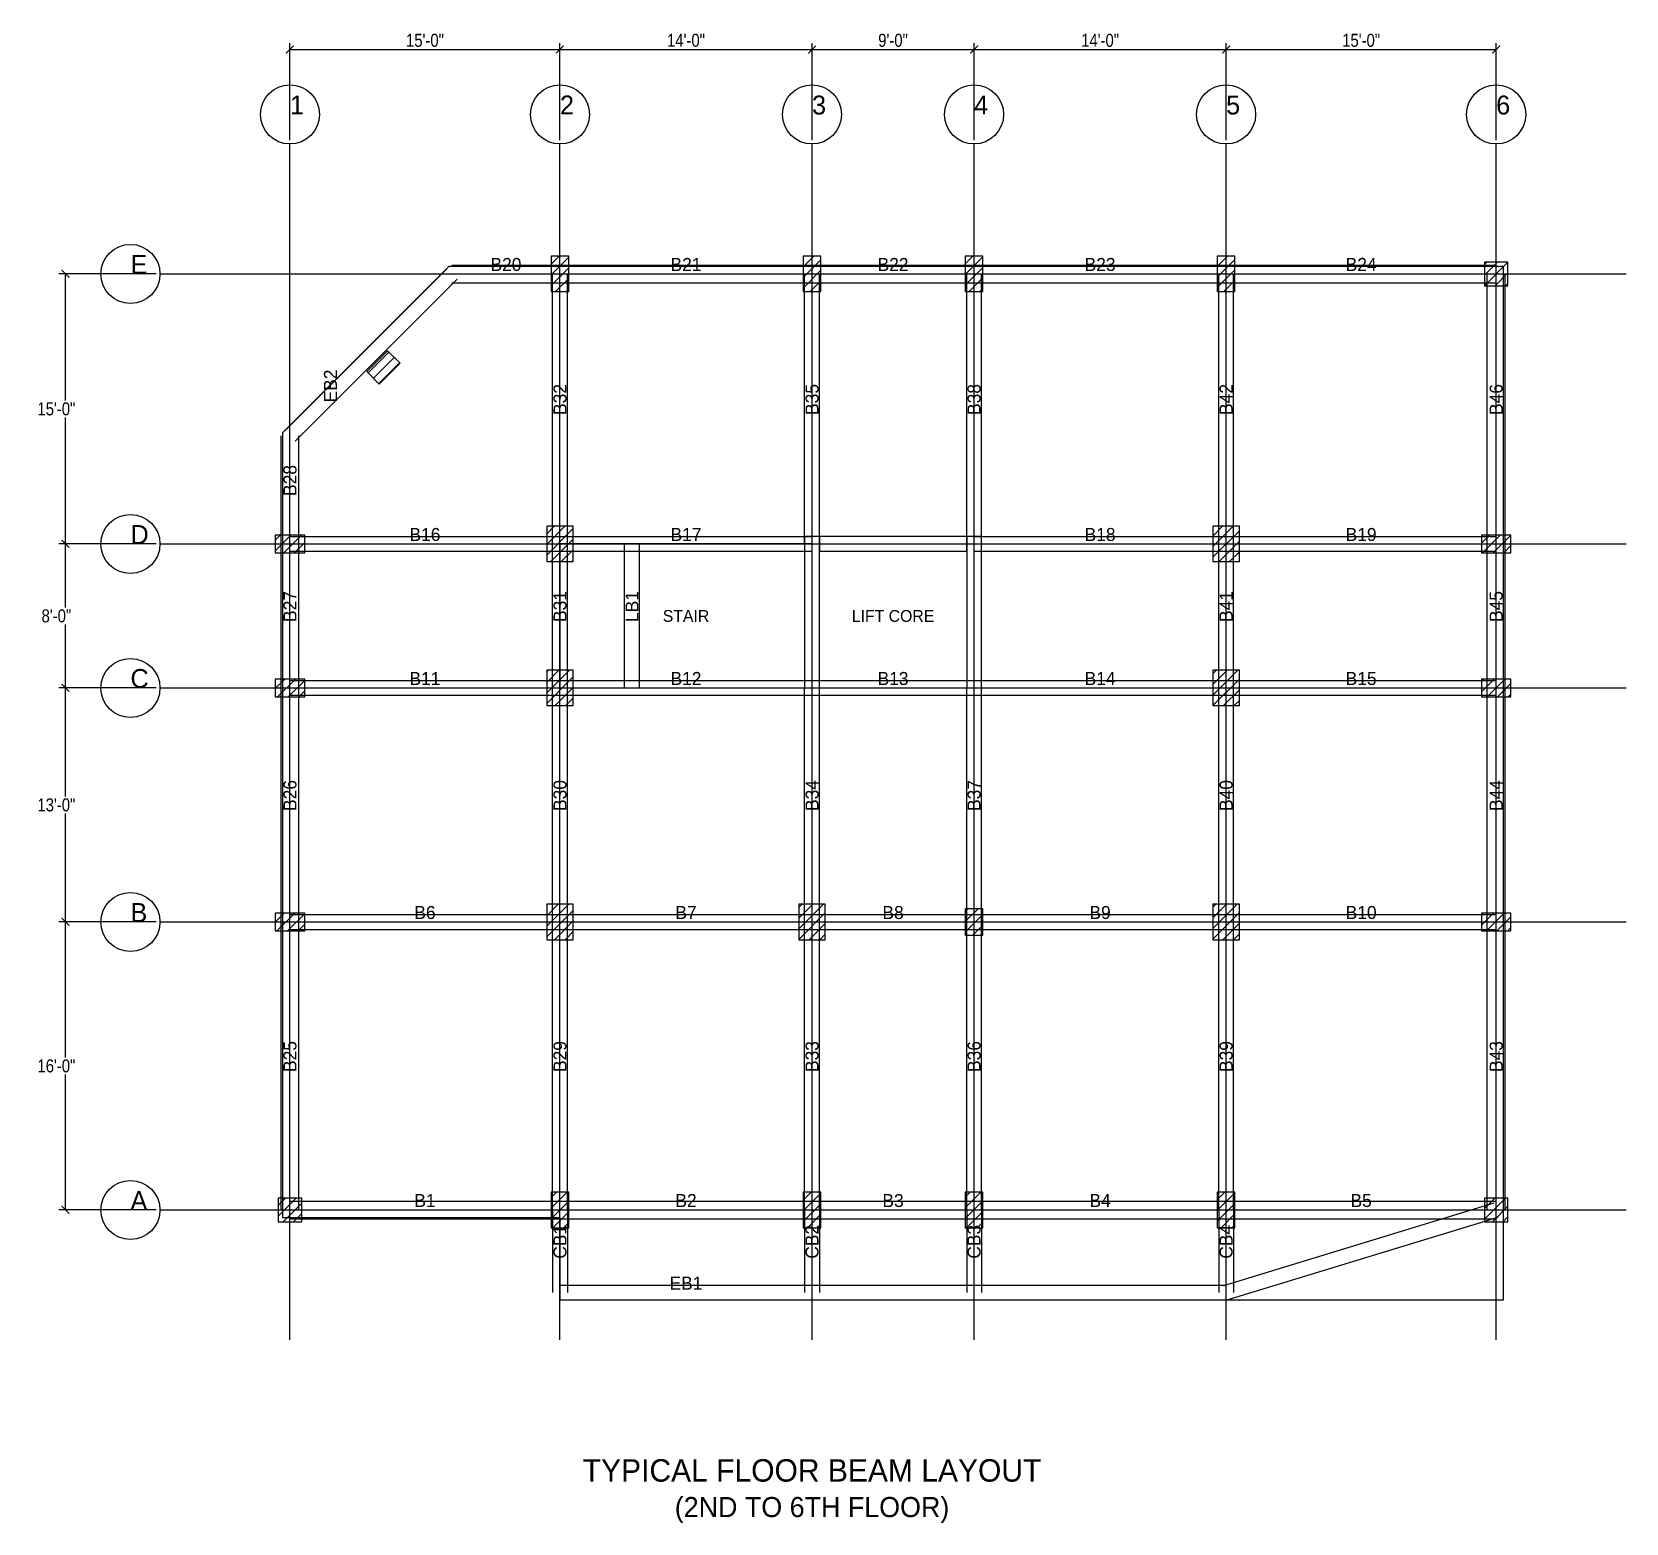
# Model space of a CAD drawing. Extents: x -4369 to 1422622, y -1410602 to 19948.
# Drawn here: x 1395631 to 1422622, y -605302 to -580052 of the extents above; entities that cross this region are included whole.
import ezdxf
from ezdxf.enums import TextEntityAlignment as Align

# ---------------------------------------------------------------- set-up
doc = ezdxf.new("R2010")
doc.units = 0
for name, color, linetype in [('Beam Line', 4, 'Continuous'), ('Column', 1, 'Continuous'), ('Grid', 8, 'Continuous'), ('Grid Circle', 8, 'Continuous'), ('Hatch', 9, 'Continuous'), ('Inches Dimension', 6, 'Continuous'), ('Slab', 5, 'Continuous'), ('Text-1', 7, 'Continuous'), ('Wall', 1, 'Continuous')]:
    doc.layers.add(name, color=color, linetype=linetype)
doc.styles.add('OpenSansCondensed-Light', font='OpenSansCondensed-Light.ttf')
doc.dimstyles.new('EZDXF', dxfattribs={"dimtxt": 0.25, "dimasz": 0.175, "dimexe": 0.375, "dimexo": 0.125, "dimgap": 0.1, "dimtad": 1, "dimlfac": 100, "dimzin": 12, "dimdsep": 46, "dimtxsty": 'OpenSansCondensed-Light', "dimblk": 'ARCHTICK', "dimcen": 2.5, "dimazin": 3, "dimtfac": 0.5, "dimtmove": 2, "dimatfit": 3})

msp = doc.modelspace()

# ---------------------------------------------------------------- texts
at = {"layer": 'Text-1'}
for s, height, p in [('B20', 220, (1403657.6, -583990.4)), ('B21', 220, (1406705.6, -583990.4)), ('B22', 220, (1410210.8, -583990.4)), ('B23', 220, (1413716, -583990.4)), ('B24', 220, (1418135.6, -583990.4)), ('B16', 220, (1402286, -588562.4)), ('B17', 220, (1406705.6, -588562.4)), ('B18', 220, (1413716, -588562.4)), ('B19', 220, (1418135.6, -588562.4)), ('STAIR', 200, (1406705.6, -589941.6)), ('LIFT CORE', 200, (1410210.8, -589941.6)), ('B11', 220, (1402286, -591000.8)), ('B12', 220, (1406705.6, -591000.8)), ('B13', 220, (1410210.8, -591000.8)), ('B14', 220, (1413716, -591000.8)), ('B15', 220, (1418135.6, -591000.8)), ('B6', 220, (1402286, -594963.2)), ('B7', 220, (1406705.6, -594963.2)), ('B8', 220, (1410210.8, -594963.2)), ('B9', 220, (1413716, -594963.2)), ('B10', 220, (1418135.6, -594963.2)), ('B1', 220, (1402286, -599840)), ('B2', 220, (1406705.6, -599840)), ('B3', 220, (1410210.8, -599840)), ('B4', 220, (1413716, -599840)), ('B5', 220, (1418135.6, -599840)), ('EB1', 220, (1406705.6, -601239))]:
    msp.add_text(s, height=height, dxfattribs=at).set_placement(p, align=Align.MIDDLE_CENTER)
for s, p in [('EB2', (1400685.8, -586047.8)), ('B32', (1404572, -586276.4)), ('B35', (1408839.2, -586276.4)), ('B38', (1411582.4, -586276.4)), ('B42', (1415849.6, -586276.4)), ('B46', (1420421.6, -586276.4)), ('B28', (1400000, -587648)), ('B27', (1400000, -589781.6)), ('B31', (1404572, -589781.6)), ('LB1', (1405791.2, -589781.6)), ('B41', (1415849.6, -589781.6)), ('B45', (1420421.6, -589781.6)), ('B26', (1400000, -592982)), ('B30', (1404572, -592982)), ('B34', (1408839.2, -592982)), ('B37', (1411582.4, -592982)), ('B40', (1415849.6, -592982)), ('B44', (1420421.6, -592982)), ('B25', (1400000, -597401.6)), ('B29', (1404572, -597401.6)), ('B33', (1408839.2, -597401.6)), ('B36', (1411582.4, -597401.6)), ('B39', (1415849.6, -597401.6)), ('B43', (1420421.6, -597401.6)), ('CB4', (1415849.6, -600539.5)), ('CB1', (1404572, -600539.5)), ('CB2', (1408839.2, -600539.5)), ('CB3', (1411582.4, -600539.5))]:
    msp.add_text(s, height=220, rotation=90, dxfattribs=at).set_placement(p, align=Align.MIDDLE_CENTER)
for s, height, p in [('TYPICAL FLOOR BEAM LAYOUT', 380, (1408839.2, -604600)), ('(2ND TO 6TH FLOOR)', 340, (1408839.2, -605200))]:
    msp.add_text(s, height=height, dxfattribs=at).set_placement(p, align=Align.CENTER)

# ---------------------------------------------------------------- blocks, each defined once
blk = doc.blocks.new('GRID_BUBBLE')
at = {"layer": 'Grid Circle'}
blk.add_circle((0, 0), 500, dxfattribs=at)
at = {"layer": 'Text-1'}
blk.add_attdef('GRID', (0, 0), '', height=320, dxfattribs=at)
blk = doc.blocks.new('_ARCHTICK')
at = {"color": 0, "linetype": 'BYBLOCK', "const_width": 0.15}
blk.add_lwpolyline([(-0.5, -0.5), (0.5, 0.5)], dxfattribs=at)

# ---------------------------------------------------------------- dimensions: what is measured, and where the dimension line sits
at = {"layer": 'Inches Dimension'}
for base, p1, p2, text in [((1400000, -580350.4), (1400000, -581950.4), (1404572, -581950.4), '15\'-0"'), ((1404572, -580350.4), (1404572, -581950.4), (1408839.2, -581950.4), '14\'-0"'), ((1408839.2, -580350.4), (1408839.2, -581950.4), (1411582.4, -581950.4), '9\'-0"'), ((1411582.4, -580350.4), (1411582.4, -581950.4), (1415849.6, -581950.4), '14\'-0"'), ((1415849.6, -580350.4), (1415849.6, -581950.4), (1420421.6, -581950.4), '15\'-0"')]:
    msp.add_linear_dim(base=base, p1=p1, p2=p2, text=text, dimstyle='EZDXF', override={"dimtxt": 220, "dimasz": 132, "dimexe": 110, "dimexo": 66, "dimgap": 44, "dimtad": 1, "dimtih": 1, "dimtoh": 1, "dimdec": 0, "dimlfac": 1}, dxfattribs=at).render()
for base, p1, p2, text in [((1396200, -588722.4), (1397800, -588722.4), (1397800, -584150.4), '15\'-0"'), ((1396200, -591160.8), (1397800, -591160.8), (1397800, -588722.4), '8\'-0"'), ((1396200, -595123.2), (1397800, -595123.2), (1397800, -591160.8), '13\'-0"'), ((1396200, -600000), (1397800, -600000), (1397800, -595123.2), '16\'-0"')]:
    msp.add_linear_dim(base=base, p1=p1, p2=p2, angle=90, text=text, dimstyle='EZDXF', override={"dimtxt": 220, "dimasz": 132, "dimexe": 110, "dimexo": 66, "dimgap": 44, "dimtad": 1, "dimtih": 1, "dimtoh": 1, "dimdec": 0, "dimlfac": 1}, dxfattribs=at).render()

# ---------------------------------------------------------------- hatches: boundary and pattern name
at = {"layer": 'Hatch'}
h = msp.add_hatch(dxfattribs=at)
h.set_pattern_fill('ANSI31', scale=40)
h.paths.add_polyline_path([(1404422, -584450.4), (1404722, -584450.4), (1404722, -583850.4), (1404422, -583850.4)])
h = msp.add_hatch(dxfattribs=at)
h.set_pattern_fill('ANSI31', scale=40)
h.paths.add_polyline_path([(1408689.2, -584450.4), (1408989.2, -584450.4), (1408989.2, -583850.4), (1408689.2, -583850.4)])
h = msp.add_hatch(dxfattribs=at)
h.set_pattern_fill('ANSI31', scale=40)
h.paths.add_polyline_path([(1411432.4, -584450.4), (1411732.4, -584450.4), (1411732.4, -583850.4), (1411432.4, -583850.4)])
h = msp.add_hatch(dxfattribs=at)
h.set_pattern_fill('ANSI31', scale=40)
h.paths.add_polyline_path([(1415699.6, -584450.4), (1415999.6, -584450.4), (1415999.6, -583850.4), (1415699.6, -583850.4)])
h = msp.add_hatch(dxfattribs=at)
h.set_pattern_fill('ANSI31', scale=40)
h.paths.add_polyline_path([(1420221.6, -584350.4), (1420621.6, -584350.4), (1420621.6, -583950.4), (1420221.6, -583950.4)])
h = msp.add_hatch(dxfattribs=at)
h.set_pattern_fill('ANSI31', scale=40)
h.paths.add_polyline_path([(1401513, -586017), (1401866.6, -585663.4), (1401654.4, -585451.3), (1401300.9, -585804.8)])
h = msp.add_hatch(dxfattribs=at)
h.set_pattern_fill('ANSI31', scale=40)
h.paths.add_polyline_path([(1399750, -588872.4), (1400250, -588872.4), (1400250, -588572.4), (1399750, -588572.4)])
h = msp.add_hatch(dxfattribs=at)
h.set_pattern_fill('ANSI31', scale=40)
h.paths.add_polyline_path([(1404347, -589022.4), (1404797, -589022.4), (1404797, -588422.4), (1404347, -588422.4)])
h = msp.add_hatch(dxfattribs=at)
h.set_pattern_fill('ANSI31', scale=40)
h.paths.add_polyline_path([(1415624.6, -589022.4), (1416074.6, -589022.4), (1416074.6, -588422.4), (1415624.6, -588422.4)])
h = msp.add_hatch(dxfattribs=at)
h.set_pattern_fill('ANSI31', scale=40)
h.paths.add_polyline_path([(1420171.6, -588872.4), (1420671.6, -588872.4), (1420671.6, -588572.4), (1420171.6, -588572.4)])
h = msp.add_hatch(dxfattribs=at)
h.set_pattern_fill('ANSI31', scale=40)
h.paths.add_polyline_path([(1399750, -591310.8), (1400250, -591310.8), (1400250, -591010.8), (1399750, -591010.8)])
h = msp.add_hatch(dxfattribs=at)
h.set_pattern_fill('ANSI31', scale=40)
h.paths.add_polyline_path([(1404347, -591460.8), (1404797, -591460.8), (1404797, -590860.8), (1404347, -590860.8)])
h = msp.add_hatch(dxfattribs=at)
h.set_pattern_fill('ANSI31', scale=40)
h.paths.add_polyline_path([(1415624.6, -591460.8), (1416074.6, -591460.8), (1416074.6, -590860.8), (1415624.6, -590860.8)])
h = msp.add_hatch(dxfattribs=at)
h.set_pattern_fill('ANSI31', scale=40)
h.paths.add_polyline_path([(1420171.6, -591310.8), (1420671.6, -591310.8), (1420671.6, -591010.8), (1420171.6, -591010.8)])
h = msp.add_hatch(dxfattribs=at)
h.set_pattern_fill('ANSI31', scale=40)
h.paths.add_polyline_path([(1404347, -595423.2), (1404797, -595423.2), (1404797, -594823.2), (1404347, -594823.2)])
h = msp.add_hatch(dxfattribs=at)
h.set_pattern_fill('ANSI31', scale=40)
h.paths.add_polyline_path([(1408614.2, -595423.2), (1409064.2, -595423.2), (1409064.2, -594823.2), (1408614.2, -594823.2)])
h = msp.add_hatch(dxfattribs=at)
h.set_pattern_fill('ANSI31', scale=40)
h.paths.add_polyline_path([(1415624.6, -595423.2), (1416074.6, -595423.2), (1416074.6, -594823.2), (1415624.6, -594823.2)])
h = msp.add_hatch(dxfattribs=at)
h.set_pattern_fill('ANSI31', scale=40)
h.paths.add_polyline_path([(1399750, -595273.2), (1400250, -595273.2), (1400250, -594973.2), (1399750, -594973.2)])
h = msp.add_hatch(dxfattribs=at)
h.set_pattern_fill('ANSI31', scale=40)
h.paths.add_polyline_path([(1411432.4, -595348.2), (1411732.4, -595348.2), (1411732.4, -594898.2), (1411432.4, -594898.2)])
h = msp.add_hatch(dxfattribs=at)
h.set_pattern_fill('ANSI31', scale=40)
h.paths.add_polyline_path([(1420171.6, -595273.2), (1420671.6, -595273.2), (1420671.6, -594973.2), (1420171.6, -594973.2)])
h = msp.add_hatch(dxfattribs=at)
h.set_pattern_fill('ANSI31', scale=40)
h.paths.add_polyline_path([(1404422, -600300), (1404722, -600300), (1404722, -599700), (1404422, -599700)])
h = msp.add_hatch(dxfattribs=at)
h.set_pattern_fill('ANSI31', scale=40)
h.paths.add_polyline_path([(1408689.2, -600300), (1408989.2, -600300), (1408989.2, -599700), (1408689.2, -599700)])
h = msp.add_hatch(dxfattribs=at)
h.set_pattern_fill('ANSI31', scale=40)
h.paths.add_polyline_path([(1411432.4, -600300), (1411732.4, -600300), (1411732.4, -599700), (1411432.4, -599700)])
h = msp.add_hatch(dxfattribs=at)
h.set_pattern_fill('ANSI31', scale=40)
h.paths.add_polyline_path([(1415699.6, -600300), (1415999.6, -600300), (1415999.6, -599700), (1415699.6, -599700)])
h = msp.add_hatch(dxfattribs=at)
h.set_pattern_fill('ANSI31', scale=40)
h.paths.add_polyline_path([(1399800, -600200), (1400200, -600200), (1400200, -599800), (1399800, -599800)])
h = msp.add_hatch(dxfattribs=at)
h.set_pattern_fill('ANSI31', scale=40)
h.paths.add_polyline_path([(1420221.6, -600200), (1420621.6, -600200), (1420621.6, -599800), (1420221.6, -599800)])

# ---------------------------------------------------------------- linework, layer by layer
at = {"layer": 'Beam Line'}
for p, q in [((1401283.2, -585433.6), (1402654.8, -584062)), ((1402743.2, -584000.4), (1404572, -584000.4)), ((1404572, -584000.4), (1408839.2, -584000.4)), ((1408839.2, -584000.4), (1411582.4, -584000.4)), ((1411582.4, -584000.4), (1415849.6, -584000.4)), ((1415849.6, -584000.4), (1420421.6, -584000.4)), ((1401460, -585610.4), (1402831.6, -584238.8)), ((1402743.2, -584300.4), (1404572, -584300.4)), ((1404447, -588722.4), (1404447, -584150.4)), ((1404572, -584300.4), (1408839.2, -584300.4)), ((1404697, -588722.4), (1404697, -584150.4)), ((1408714.2, -588722.4), (1408714.2, -584150.4)), ((1408839.2, -584300.4), (1411582.4, -584300.4)), ((1408964.2, -588722.4), (1408964.2, -584150.4)), ((1411457.4, -588722.4), (1411457.4, -584150.4)), ((1411582.4, -584300.4), (1415849.6, -584300.4)), ((1411707.4, -588722.4), (1411707.4, -584150.4)), ((1415724.6, -588722.4), (1415724.6, -584150.4)), ((1415849.6, -584300.4), (1420421.6, -584300.4)), ((1415974.6, -588722.4), (1415974.6, -584150.4)), ((1420271.6, -588722.4), (1420271.6, -584150.4)), ((1420571.6, -588722.4), (1420571.6, -584150.4)), ((1399911.6, -586805.2), (1401283.2, -585433.6)), ((1400088.4, -586982), (1401460, -585610.4)), ((1399850, -588722.4), (1399850, -586893.6)), ((1400150, -588722.4), (1400150, -586893.6)), ((1400000, -588597.4), (1404572, -588597.4)), ((1404572, -588597.4), (1408839.2, -588597.4)), ((1411582.4, -588597.4), (1415849.6, -588597.4)), ((1415849.6, -588597.4), (1420421.6, -588597.4)), ((1399850, -591160.8), (1399850, -588722.4)), ((1400000, -588847.4), (1404572, -588847.4)), ((1400150, -591160.8), (1400150, -588722.4)), ((1404447, -591160.8), (1404447, -588722.4)), ((1404572, -588847.4), (1408839.2, -588847.4)), ((1404697, -591160.8), (1404697, -588722.4)), ((1405666.2, -591160.8), (1405666.2, -588722.4)), ((1405916.2, -591160.8), (1405916.2, -588722.4)), ((1411582.4, -588847.4), (1415849.6, -588847.4)), ((1415724.6, -591160.8), (1415724.6, -588722.4)), ((1415849.6, -588847.4), (1420421.6, -588847.4)), ((1415974.6, -591160.8), (1415974.6, -588722.4)), ((1420271.6, -591160.8), (1420271.6, -588722.4)), ((1420571.6, -591160.8), (1420571.6, -588722.4)), ((1400000, -591035.8), (1404572, -591035.8)), ((1404572, -591035.8), (1408839.2, -591035.8)), ((1408839.2, -591035.8), (1411582.4, -591035.8)), ((1411582.4, -591035.8), (1415849.6, -591035.8)), ((1415849.6, -591035.8), (1420421.6, -591035.8)), ((1399850, -595123.2), (1399850, -591160.8)), ((1400000, -591285.8), (1404572, -591285.8)), ((1400150, -595123.2), (1400150, -591160.8)), ((1404447, -595123.2), (1404447, -591160.8)), ((1404572, -591285.8), (1408839.2, -591285.8)), ((1404697, -595123.2), (1404697, -591160.8)), ((1408714.2, -595123.2), (1408714.2, -591160.8)), ((1408839.2, -591285.8), (1411582.4, -591285.8)), ((1408964.2, -595123.2), (1408964.2, -591160.8)), ((1411457.4, -595123.2), (1411457.4, -591160.8)), ((1411582.4, -591285.8), (1415849.6, -591285.8)), ((1411707.4, -595123.2), (1411707.4, -591160.8)), ((1415724.6, -595123.2), (1415724.6, -591160.8)), ((1415849.6, -591285.8), (1420421.6, -591285.8)), ((1415974.6, -595123.2), (1415974.6, -591160.8)), ((1420271.6, -595123.2), (1420271.6, -591160.8)), ((1420571.6, -595123.2), (1420571.6, -591160.8)), ((1399850, -600000), (1399850, -595123.2)), ((1400000, -594998.2), (1404572, -594998.2)), ((1400150, -600000), (1400150, -595123.2)), ((1404447, -600000), (1404447, -595123.2)), ((1404572, -594998.2), (1408839.2, -594998.2)), ((1404697, -600000), (1404697, -595123.2)), ((1408714.2, -600000), (1408714.2, -595123.2)), ((1408839.2, -594998.2), (1411582.4, -594998.2)), ((1408964.2, -600000), (1408964.2, -595123.2)), ((1411457.4, -600000), (1411457.4, -595123.2)), ((1411582.4, -594998.2), (1415849.6, -594998.2)), ((1411707.4, -600000), (1411707.4, -595123.2)), ((1415724.6, -600000), (1415724.6, -595123.2)), ((1415849.6, -594998.2), (1420421.6, -594998.2)), ((1415974.6, -600000), (1415974.6, -595123.2)), ((1420271.6, -600000), (1420271.6, -595123.2)), ((1420571.6, -600000), (1420571.6, -595123.2)), ((1400000, -595248.2), (1404572, -595248.2)), ((1404572, -595248.2), (1408839.2, -595248.2)), ((1408839.2, -595248.2), (1411582.4, -595248.2)), ((1411582.4, -595248.2), (1415849.6, -595248.2)), ((1415849.6, -595248.2), (1420421.6, -595248.2)), ((1400000, -599850), (1404572, -599850)), ((1404572, -599850), (1408839.2, -599850)), ((1408839.2, -599850), (1411582.4, -599850)), ((1411582.4, -599850), (1415849.6, -599850)), ((1415813, -601279.5), (1420385, -599880.5)), ((1415849.6, -599850), (1420421.6, -599850)), ((1400000, -600150), (1404572, -600150)), ((1404447, -600000), (1404447, -601399)), ((1404572, -600150), (1408839.2, -600150)), ((1404697, -600000), (1404697, -601399)), ((1408714.2, -600000), (1408714.2, -601399)), ((1408839.2, -600150), (1411582.4, -600150)), ((1408964.2, -600000), (1408964.2, -601399)), ((1411457.4, -600000), (1411457.4, -601399)), ((1411582.4, -600150), (1415849.6, -600150)), ((1411707.4, -600000), (1411707.4, -601399)), ((1415724.6, -600000), (1415724.6, -601399)), ((1415849.6, -600150), (1420421.6, -600150)), ((1415886.2, -601518.5), (1420458.2, -600119.5)), ((1415974.6, -600000), (1415974.6, -601399)), ((1404572, -601274), (1408839.2, -601274)), ((1408839.2, -601274), (1411582.4, -601274)), ((1411582.4, -601274), (1415849.6, -601274)), ((1404572, -601524), (1408839.2, -601524)), ((1408839.2, -601524), (1411582.4, -601524)), ((1411582.4, -601524), (1415849.6, -601524))]:
    msp.add_line(p, q, dxfattribs=at)
at = {"layer": 'Column'}
for points in [[(1404422, -584450.4), (1404722, -584450.4), (1404722, -583850.4), (1404422, -583850.4)], [(1408689.2, -584450.4), (1408989.2, -584450.4), (1408989.2, -583850.4), (1408689.2, -583850.4)], [(1411432.4, -584450.4), (1411732.4, -584450.4), (1411732.4, -583850.4), (1411432.4, -583850.4)], [(1415699.6, -584450.4), (1415999.6, -584450.4), (1415999.6, -583850.4), (1415699.6, -583850.4)], [(1420221.6, -584350.4), (1420621.6, -584350.4), (1420621.6, -583950.4), (1420221.6, -583950.4)], [(1401513, -586017), (1401866.6, -585663.4), (1401654.4, -585451.3), (1401300.9, -585804.8)], [(1399750, -588872.4), (1400250, -588872.4), (1400250, -588572.4), (1399750, -588572.4)], [(1404347, -589022.4), (1404797, -589022.4), (1404797, -588422.4), (1404347, -588422.4)], [(1415624.6, -589022.4), (1416074.6, -589022.4), (1416074.6, -588422.4), (1415624.6, -588422.4)], [(1420171.6, -588872.4), (1420671.6, -588872.4), (1420671.6, -588572.4), (1420171.6, -588572.4)], [(1399750, -591310.8), (1400250, -591310.8), (1400250, -591010.8), (1399750, -591010.8)], [(1404347, -591460.8), (1404797, -591460.8), (1404797, -590860.8), (1404347, -590860.8)], [(1415624.6, -591460.8), (1416074.6, -591460.8), (1416074.6, -590860.8), (1415624.6, -590860.8)], [(1420171.6, -591310.8), (1420671.6, -591310.8), (1420671.6, -591010.8), (1420171.6, -591010.8)], [(1404347, -595423.2), (1404797, -595423.2), (1404797, -594823.2), (1404347, -594823.2)], [(1408614.2, -595423.2), (1409064.2, -595423.2), (1409064.2, -594823.2), (1408614.2, -594823.2)], [(1415624.6, -595423.2), (1416074.6, -595423.2), (1416074.6, -594823.2), (1415624.6, -594823.2)], [(1399750, -595273.2), (1400250, -595273.2), (1400250, -594973.2), (1399750, -594973.2)], [(1411432.4, -595348.2), (1411732.4, -595348.2), (1411732.4, -594898.2), (1411432.4, -594898.2)], [(1420171.6, -595273.2), (1420671.6, -595273.2), (1420671.6, -594973.2), (1420171.6, -594973.2)], [(1404422, -600300), (1404722, -600300), (1404722, -599700), (1404422, -599700)], [(1408689.2, -600300), (1408989.2, -600300), (1408989.2, -599700), (1408689.2, -599700)], [(1411432.4, -600300), (1411732.4, -600300), (1411732.4, -599700), (1411432.4, -599700)], [(1415699.6, -600300), (1415999.6, -600300), (1415999.6, -599700), (1415699.6, -599700)], [(1399800, -600200), (1400200, -600200), (1400200, -599800), (1399800, -599800)], [(1420221.6, -600200), (1420621.6, -600200), (1420621.6, -599800), (1420221.6, -599800)]]:
    msp.add_lwpolyline(points, close=True, dxfattribs=at)
at = {"layer": 'Grid'}
for p, q in [((1400000, -602200), (1400000, -581950.4)), ((1404572, -602200), (1404572, -581950.4)), ((1408839.2, -602200), (1408839.2, -581950.4)), ((1411582.4, -602200), (1411582.4, -581950.4)), ((1415849.6, -602200), (1415849.6, -581950.4)), ((1420421.6, -602200), (1420421.6, -581950.4)), ((1397800, -584150.4), (1422621.6, -584150.4)), ((1397800, -588722.4), (1422621.6, -588722.4)), ((1397800, -591160.8), (1422621.6, -591160.8)), ((1397800, -595123.2), (1422621.6, -595123.2)), ((1397800, -600000), (1422621.6, -600000))]:
    msp.add_line(p, q, dxfattribs=at)
at = {"layer": 'Slab'}
for points in [[(1399875, -600125), (1404572, -600125), (1404572, -601524), (1420546.6, -601524), (1420546.6, -584025.4), (1402691.4, -584025.4), (1399875, -586841.8)], [(1404572, -591160.8), (1408839.2, -591160.8), (1408839.2, -588722.4), (1404572, -588722.4)]]:
    msp.add_lwpolyline(points, close=True, dxfattribs=at)
at = {"layer": 'Wall'}
for points in [[(1408714.2, -591160.8), (1408964.2, -591160.8), (1408964.2, -588597.4), (1408714.2, -588597.4)], [(1408964.2, -588847.4), (1411457.4, -588847.4), (1411457.4, -588597.4), (1408964.2, -588597.4)], [(1411457.4, -591160.8), (1411707.4, -591160.8), (1411707.4, -588597.4), (1411457.4, -588597.4)]]:
    msp.add_lwpolyline(points, close=True, dxfattribs=at)

# ---------------------------------------------------------------- block references
at = {"layer": 'Grid Circle'}
for p, values in [((1400000, -581450.4), {'GRID': '1'}), ((1404572, -581450.4), {'GRID': '2'}), ((1408839.2, -581450.4), {'GRID': '3'}), ((1411582.4, -581450.4), {'GRID': '4'}), ((1415849.6, -581450.4), {'GRID': '5'}), ((1420421.6, -581450.4), {'GRID': '6'}), ((1397300, -584150.4), {'GRID': 'E'}), ((1397300, -588722.4), {'GRID': 'D'}), ((1397300, -591160.8), {'GRID': 'C'}), ((1397300, -595123.2), {'GRID': 'B'}), ((1397300, -600000), {'GRID': 'A'})]:
    msp.add_blockref('GRID_BUBBLE', p, dxfattribs=at).add_auto_attribs(values)

msp.set_redraw_order([(e.dxf.handle, doc.entitydb.next_handle()) for e in msp.query("TEXT MTEXT ATTDEF DIMENSION ARC_DIMENSION")])  # texts and dimensions are drawn at this point

doc.saveas('drawing.dxf')
